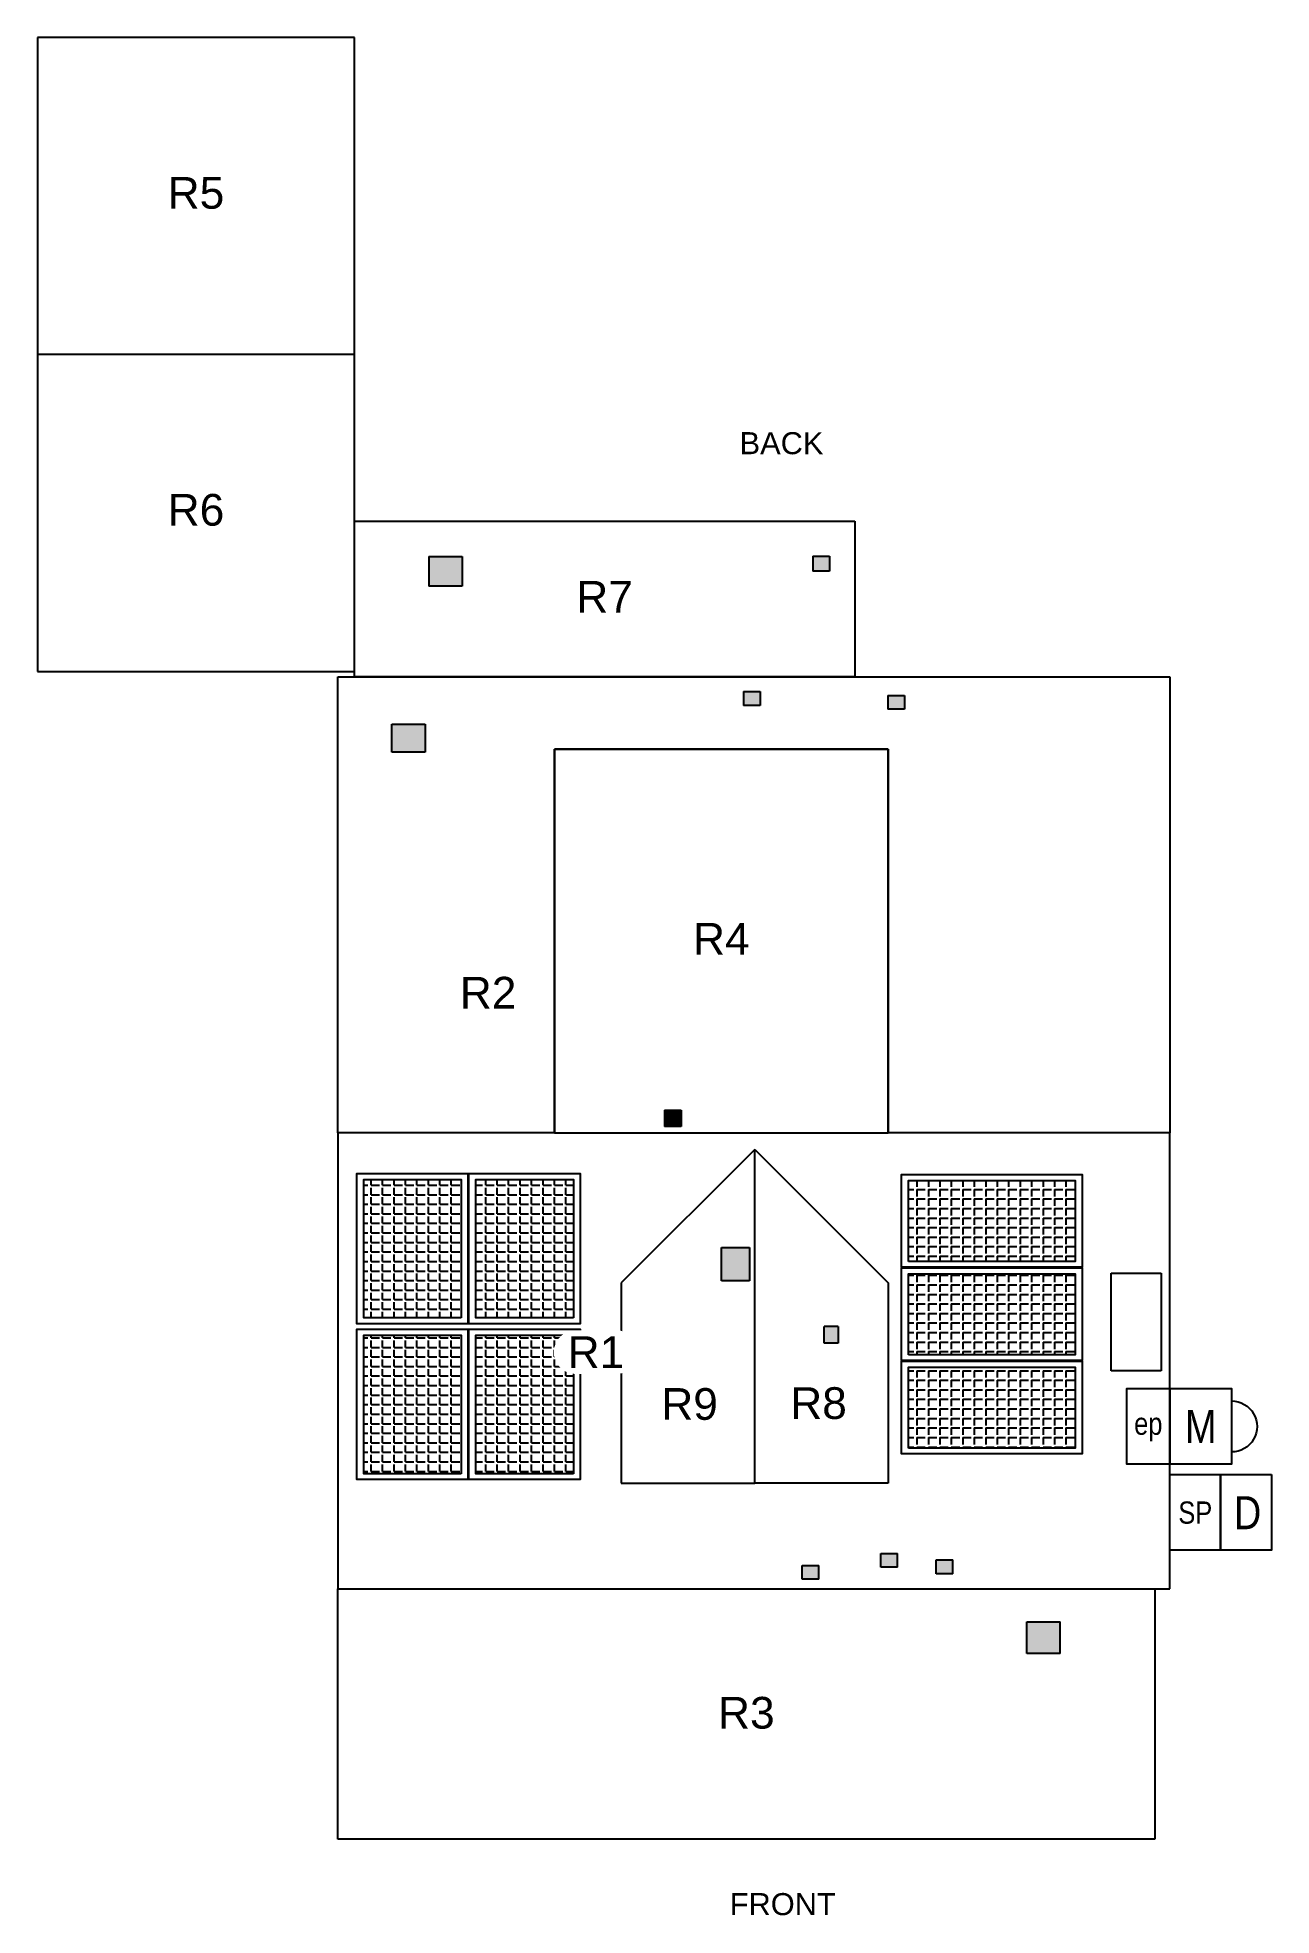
# Model space of a CAD drawing. Header units: feet. Extents: x -13431 to 10768, y 10829 to 29871.
# Drawn here: x 5467 to 5911, y 12925 to 13600 of the extents above; entities that cross this region are included whole.
import ezdxf
from ezdxf.enums import TextEntityAlignment as Align

# ---------------------------------------------------------------- set-up
doc = ezdxf.new("R2010")
doc.units = ezdxf.units.FT
doc.header["$MEASUREMENT"] = 0
doc.set_wipeout_variables(frame=1)
for name, color, linetype in [('E - MODULE', 7, 'Continuous'), ('MODULE FRAME', 9, 'Continuous'), ('MODULE HATCH', 7, 'Continuous'), ('N - ROOF NUMBERS', 7, 'Continuous'), ('R - ROOF LINES', 7, 'Continuous'), ('Z - TITLEBLOCK TXT', 7, 'Continuous')]:
    doc.layers.add(name, color=color, linetype=linetype)
doc.styles.add('PAPER SPACE TXT', font='technic_.ttf', dxfattribs={"height": 0.125})
doc.styles.add('TITLE BBLOCK TEXT', font='ARIALUNI.TTF')

msp = doc.modelspace()

# ---------------------------------------------------------------- texts
at = {"color": 1, "style": 'PAPER SPACE TXT'}
for s, height, p in [('M', 11.88, (5885.46, 13100.6)), ('SP', 7.986, (5883.52, 13069.63)), ('D', 11.88, (5902.32, 13069.59))]:
    msp.add_text(s, height=height, dxfattribs=at).set_placement(p, align=Align.MIDDLE_CENTER)
msp.add_text('ep', height=7.986, rotation=359.99858, dxfattribs=at).set_placement((5866.6, 13101.6), align=Align.MIDDLE_CENTER)
at = {"layer": 'Z - TITLEBLOCK TXT', "color": 7, "style": 'TITLE BBLOCK TEXT'}
for s, p in [('BACK', (5719.58, 13450.32)), ('FRONT', (5716.03, 12924.84))]:
    msp.add_text(s, height=7.925, rotation=359.98856, dxfattribs=at).set_placement(p)

# ---------------------------------------------------------------- blocks, each defined once
blk = doc.blocks.new('ROOF3_ID')
at = {"color": 3}
blk.add_wipeout([(-7.29, -7.41), (-5.72, -7.41), (-4.15, -7.41), (-2.58, -7.41), (-1.01, -7.41), (0.56, -7.41), (2.14, -7.41), (3.71, -7.41), (5.28, -7.41), (6.85, -7.41), (8.42, -7.33), (9.94, -6.95), (11.36, -6.28), (12.62, -5.34), (13.66, -4.17), (14.45, -2.81), (14.96, -1.33), (15.16, 0.23), (15.04, 1.8), (14.62, 3.31), (13.91, 4.71), (12.93, 5.93), (11.73, 6.95), (10.36, 7.7), (8.86, 8.16), (7.29, 8.32), (5.72, 8.32), (4.15, 8.32), (2.58, 8.32), (1.01, 8.32), (-0.56, 8.32), (-2.14, 8.32), (-3.71, 8.32), (-5.28, 8.32), (-6.85, 8.32), (-8.42, 8.24), (-9.94, 7.86), (-11.36, 7.18), (-12.62, 6.24), (-13.66, 5.07), (-14.45, 3.72), (-14.96, 2.23), (-15.16, 0.67), (-15.04, -0.89), (-14.62, -2.4), (-13.91, -3.8), (-12.93, -5.03), (-11.73, -6.04), (-10.36, -6.79), (-8.86, -7.26)], dxfattribs=at)
at = {"layer": 'Z - TITLEBLOCK TXT', "color": 7, "style": 'TITLE BBLOCK TEXT'}
blk.add_text('R3', height=11.396, rotation=359.98856, dxfattribs=at).set_placement((0, 0.45), align=Align.MIDDLE_CENTER)
blk = doc.blocks.new('ROOF9_ID')
at = {"color": 3}
blk.add_wipeout([(-7.29, -8.11), (-5.72, -8.11), (-4.15, -8.11), (-2.58, -8.11), (-1.01, -8.11), (0.56, -8.11), (2.14, -8.11), (3.71, -8.11), (5.28, -8.11), (6.85, -8.11), (8.42, -8.02), (9.94, -7.65), (11.36, -6.97), (12.62, -6.03), (13.66, -4.86), (14.45, -3.5), (14.96, -2.02), (15.16, -0.46), (15.04, 1.1), (14.62, 2.62), (13.91, 4.01), (12.93, 5.24), (11.73, 6.25), (10.36, 7), (8.86, 7.47), (7.29, 7.62), (5.72, 7.62), (4.15, 7.62), (2.58, 7.62), (1.01, 7.62), (-0.56, 7.62), (-2.14, 7.62), (-3.71, 7.62), (-5.28, 7.62), (-6.85, 7.62), (-8.42, 7.54), (-9.94, 7.16), (-11.36, 6.49), (-12.62, 5.55), (-13.66, 4.38), (-14.45, 3.02), (-14.96, 1.54), (-15.16, -0.02), (-15.04, -1.58), (-14.62, -3.1), (-13.91, -4.49), (-12.93, -5.72), (-11.73, -6.73), (-10.36, -7.49), (-8.86, -7.95)], dxfattribs=at)
at = {"layer": 'Z - TITLEBLOCK TXT', "color": 7, "style": 'TITLE BBLOCK TEXT'}
blk.add_text('R9', height=11.396, rotation=359.98856, dxfattribs=at).set_placement((0, -0.24), align=Align.MIDDLE_CENTER)
blk = doc.blocks.new('ROOF5_ID')
at = {"color": 3}
blk.add_wipeout([(-7.29, -6.72), (-5.72, -6.72), (-4.15, -6.72), (-2.58, -6.72), (-1.01, -6.72), (0.56, -6.72), (2.14, -6.72), (3.71, -6.72), (5.28, -6.72), (6.85, -6.72), (8.42, -6.64), (9.94, -6.26), (11.36, -5.59), (12.62, -4.65), (13.66, -3.47), (14.45, -2.12), (14.96, -0.63), (15.16, 0.92), (15.04, 2.49), (14.62, 4), (13.91, 5.4), (12.93, 6.63), (11.73, 7.64), (10.36, 8.39), (8.86, 8.85), (7.29, 9.01), (5.72, 9.01), (4.15, 9.01), (2.58, 9.01), (1.01, 9.01), (-0.56, 9.01), (-2.14, 9.01), (-3.71, 9.01), (-5.28, 9.01), (-6.85, 9.01), (-8.42, 8.93), (-9.94, 8.55), (-11.36, 7.88), (-12.62, 6.93), (-13.66, 5.76), (-14.45, 4.41), (-14.96, 2.92), (-15.16, 1.36), (-15.04, -0.2), (-14.62, -1.71), (-13.91, -3.11), (-12.93, -4.34), (-11.73, -5.35), (-10.36, -6.1), (-8.86, -6.56)], dxfattribs=at)
at = {"layer": 'Z - TITLEBLOCK TXT', "color": 7, "style": 'TITLE BBLOCK TEXT'}
blk.add_text('R5', height=11.396, rotation=359.98856, dxfattribs=at).set_placement((0, 1.14), align=Align.MIDDLE_CENTER)
blk = doc.blocks.new('ROOF8_ID')
at = {"color": 3}
blk.add_wipeout([(-7.81, -8.09), (-6.23, -8.09), (-4.66, -8.09), (-3.09, -8.09), (-1.52, -8.09), (0.05, -8.09), (1.63, -8.09), (3.2, -8.09), (4.77, -8.09), (6.34, -8.09), (7.91, -8.01), (9.43, -7.63), (10.85, -6.96), (12.1, -6.02), (13.15, -4.85), (13.94, -3.49), (14.44, -2), (14.64, -0.45), (14.53, 1.12), (14.11, 2.63), (13.4, 4.03), (12.42, 5.26), (11.22, 6.27), (9.84, 7.02), (8.34, 7.48), (6.78, 7.64), (5.21, 7.64), (3.64, 7.64), (2.07, 7.64), (0.5, 7.64), (-1.08, 7.64), (-2.65, 7.64), (-4.22, 7.64), (-5.79, 7.64), (-7.36, 7.64), (-8.93, 7.56), (-10.46, 7.18), (-11.87, 6.51), (-13.13, 5.56), (-14.17, 4.39), (-14.96, 3.04), (-15.47, 1.55), (-15.67, -0.01), (-15.56, -1.57), (-15.13, -3.08), (-14.42, -4.48), (-13.45, -5.71), (-12.24, -6.72), (-10.87, -7.47), (-9.37, -7.94)], dxfattribs=at)
at = {"layer": 'Z - TITLEBLOCK TXT', "color": 7, "style": 'TITLE BBLOCK TEXT'}
blk.add_text('R8', height=11.396, rotation=359.98856, dxfattribs=at).set_placement((-0.51, -0.23), align=Align.MIDDLE_CENTER)
blk = doc.blocks.new('ROOF2_ID')
at = {"color": 3}
blk.add_wipeout([(-7.29, -7.76), (-5.72, -7.76), (-4.15, -7.76), (-2.58, -7.76), (-1.01, -7.76), (0.56, -7.76), (2.14, -7.76), (3.71, -7.76), (5.28, -7.76), (6.85, -7.76), (8.42, -7.68), (9.94, -7.3), (11.36, -6.63), (12.62, -5.68), (13.66, -4.51), (14.45, -3.16), (14.96, -1.67), (15.16, -0.11), (15.04, 1.45), (14.62, 2.96), (13.91, 4.36), (12.93, 5.59), (11.73, 6.6), (10.36, 7.35), (8.86, 7.81), (7.29, 7.97), (5.72, 7.97), (4.15, 7.97), (2.58, 7.97), (1.01, 7.97), (-0.56, 7.97), (-2.14, 7.97), (-3.71, 7.97), (-5.28, 7.97), (-6.85, 7.97), (-8.42, 7.89), (-9.94, 7.51), (-11.36, 6.84), (-12.62, 5.9), (-13.66, 4.73), (-14.45, 3.37), (-14.96, 1.88), (-15.16, 0.33), (-15.04, -1.24), (-14.62, -2.75), (-13.91, -4.15), (-12.93, -5.38), (-11.73, -6.39), (-10.36, -7.14), (-8.86, -7.6)], dxfattribs=at)
at = {"layer": 'Z - TITLEBLOCK TXT', "style": 'TITLE BBLOCK TEXT'}
blk.add_text('R2', height=11.396, rotation=359.98856, dxfattribs=at).set_placement((0, 0.11), align=Align.MIDDLE_CENTER)
blk = doc.blocks.new('ROOF6_ID')
at = {"color": 3}
blk.add_wipeout([(-7.29, -6.72), (-5.72, -6.72), (-4.15, -6.72), (-2.58, -6.72), (-1.01, -6.72), (0.56, -6.72), (2.14, -6.72), (3.71, -6.72), (5.28, -6.72), (6.85, -6.72), (8.42, -6.64), (9.94, -6.26), (11.36, -5.59), (12.62, -4.65), (13.66, -3.48), (14.45, -2.12), (14.96, -0.63), (15.16, 0.92), (15.04, 2.49), (14.62, 4), (13.91, 5.4), (12.93, 6.63), (11.73, 7.64), (10.36, 8.39), (8.86, 8.85), (7.29, 9.01), (5.72, 9.01), (4.15, 9.01), (2.58, 9.01), (1.01, 9.01), (-0.56, 9.01), (-2.14, 9.01), (-3.71, 9.01), (-5.28, 9.01), (-6.85, 9.01), (-8.42, 8.93), (-9.94, 8.55), (-11.36, 7.88), (-12.62, 6.93), (-13.66, 5.76), (-14.45, 4.41), (-14.96, 2.92), (-15.16, 1.36), (-15.04, -0.2), (-14.62, -1.71), (-13.91, -3.11), (-12.93, -4.34), (-11.73, -5.35), (-10.36, -6.1), (-8.86, -6.57)], dxfattribs=at)
at = {"layer": 'Z - TITLEBLOCK TXT', "color": 7, "style": 'TITLE BBLOCK TEXT'}
blk.add_text('R6', height=11.396, rotation=359.98856, dxfattribs=at).set_placement((0, 1.14), align=Align.MIDDLE_CENTER)
blk = doc.blocks.new('ROOF4_ID')
at = {"color": 3}
blk.add_wipeout([(-7.29, -7.07), (-5.72, -7.07), (-4.15, -7.07), (-2.58, -7.07), (-1.01, -7.07), (0.56, -7.07), (2.14, -7.07), (3.71, -7.07), (5.28, -7.07), (6.85, -7.07), (8.42, -6.99), (9.94, -6.61), (11.36, -5.94), (12.62, -5), (13.66, -3.83), (14.45, -2.47), (14.96, -0.98), (15.16, 0.57), (15.04, 2.14), (14.62, 3.65), (13.91, 5.05), (12.93, 6.28), (11.73, 7.29), (10.36, 8.04), (8.86, 8.5), (7.29, 8.66), (5.72, 8.66), (4.15, 8.66), (2.58, 8.66), (1.01, 8.66), (-0.56, 8.66), (-2.14, 8.66), (-3.71, 8.66), (-5.28, 8.66), (-6.85, 8.66), (-8.42, 8.58), (-9.94, 8.2), (-11.36, 7.53), (-12.62, 6.58), (-13.66, 5.41), (-14.45, 4.06), (-14.96, 2.57), (-15.16, 1.01), (-15.04, -0.55), (-14.62, -2.06), (-13.91, -3.46), (-12.93, -4.69), (-11.73, -5.7), (-10.36, -6.45), (-8.86, -6.91)], dxfattribs=at)
at = {"layer": 'Z - TITLEBLOCK TXT', "color": 7, "style": 'TITLE BBLOCK TEXT'}
blk.add_text('R4', height=11.396, rotation=359.98856, dxfattribs=at).set_placement((0, 0.79), align=Align.MIDDLE_CENTER)
blk = doc.blocks.new('ROOF7_ID')
at = {"color": 3}
blk.add_wipeout([(-7.29, -7.08), (-5.72, -7.08), (-4.15, -7.08), (-2.58, -7.08), (-1.01, -7.08), (0.56, -7.08), (2.14, -7.08), (3.71, -7.08), (5.28, -7.08), (6.85, -7.08), (8.42, -7), (9.94, -6.62), (11.36, -5.95), (12.62, -5.01), (13.66, -3.83), (14.45, -2.48), (14.96, -0.99), (15.16, 0.56), (15.04, 2.13), (14.62, 3.64), (13.91, 5.04), (12.93, 6.27), (11.73, 7.28), (10.36, 8.03), (8.86, 8.49), (7.29, 8.65), (5.72, 8.65), (4.15, 8.65), (2.58, 8.65), (1.01, 8.65), (-0.56, 8.65), (-2.14, 8.65), (-3.71, 8.65), (-5.28, 8.65), (-6.85, 8.65), (-8.42, 8.57), (-9.94, 8.19), (-11.36, 7.52), (-12.62, 6.58), (-13.66, 5.4), (-14.45, 4.05), (-14.96, 2.56), (-15.16, 1.01), (-15.04, -0.56), (-14.62, -2.07), (-13.91, -3.47), (-12.93, -4.7), (-11.73, -5.71), (-10.36, -6.46), (-8.86, -6.92)], dxfattribs=at)
at = {"layer": 'Z - TITLEBLOCK TXT', "color": 7, "style": 'TITLE BBLOCK TEXT'}
blk.add_text('R7', height=11.396, rotation=359.98856, dxfattribs=at).set_placement((0, 0.79), align=Align.MIDDLE_CENTER)
blk = doc.blocks.new('ROOF1_ID')
at = {"color": 3}
blk.add_wipeout([(-7.51, -8.11), (-5.94, -8.11), (-4.37, -8.11), (-2.8, -8.11), (-1.22, -8.11), (0.35, -8.11), (1.92, -8.11), (3.49, -8.11), (5.06, -8.11), (6.64, -8.11), (8.2, -8.02), (9.73, -7.65), (11.14, -6.97), (12.4, -6.03), (13.44, -4.86), (14.23, -3.5), (14.74, -2.02), (14.94, -0.46), (14.83, 1.1), (14.41, 2.62), (13.69, 4.01), (12.72, 5.24), (11.52, 6.25), (10.14, 7), (8.64, 7.47), (7.08, 7.62), (5.51, 7.62), (3.93, 7.62), (2.36, 7.62), (0.79, 7.62), (-0.78, 7.62), (-2.35, 7.62), (-3.93, 7.62), (-5.5, 7.62), (-7.07, 7.62), (-8.64, 7.54), (-10.16, 7.16), (-11.58, 6.49), (-12.83, 5.55), (-13.88, 4.38), (-14.67, 3.02), (-15.17, 1.54), (-15.37, -0.02), (-15.26, -1.58), (-14.84, -3.1), (-14.13, -4.49), (-13.15, -5.72), (-11.95, -6.73), (-10.57, -7.49), (-9.07, -7.95)], dxfattribs=at)
at = {"layer": 'Z - TITLEBLOCK TXT', "color": 7, "style": 'TITLE BBLOCK TEXT'}
blk.add_text('R1', height=11.396, rotation=359.98856, dxfattribs=at).set_placement((-0.22, -0.24), align=Align.MIDDLE_CENTER)
blk = doc.blocks.new('micro_module')
at = {"layer": 'MODULE HATCH'}
h = blk.add_hatch(dxfattribs=at)
h.set_pattern_fill('ANGLE', color=9, scale=15)
h.set_pattern_definition([(0, (1.7324, 8.3642), (0, 4.125), [3, -1.125]), (90, (1.7324, 8.3642), (-4.125, 3e-16), [3, -1.125])])
h.paths.add_polyline_path([(-17.48, 29.97), (-17.48, -29.95), (17.59, -29.95), (17.59, 29.97)])
at = {"color": 4}
blk.add_lwpolyline([(-20, 32.49), (20.04, 32.49), (20.04, -32.46), (-20, -32.46)], close=True, dxfattribs=at)
at = {"layer": 'MODULE FRAME', "color": 10, "linetype": 'Continuous', "flags": 128}
for points in [[(20.04, -32.46), (-20, -32.46), (-20, 32.49), (20.04, 32.49)], [(17.59, -29.95), (-17.48, -29.95), (-17.48, 29.97), (17.59, 29.97)]]:
    blk.add_lwpolyline(points, close=True, dxfattribs=at)
blk = doc.blocks.new('Roof1')
at = {"layer": 'E - MODULE', "color": 3, "extrusion": (-0.098229, -0.545933, 0.832051)}
for p in [(-166.81, 909.6, 1383.87), (-126.44, 909.6, 1383.87), (-166.81, 842.26, 1383.87), (-126.44, 842.26, 1383.87)]:
    blk.add_blockref('micro_module', p, dxfattribs=at)
at = {"layer": 'E - MODULE', "color": 3, "extrusion": (-0.098229, -0.545933, 0.832051), "rotation": 270}
for p in [(41.69, 921.67, 1383.87), (41.69, 881.3, 1383.87), (41.69, 840.93, 1383.87)]:
    blk.add_blockref('micro_module', p, dxfattribs=at)

# ---------------------------------------------------------------- hatches: boundary and pattern name
h = msp.add_hatch(color=3)
h.dxf.hatch_style = 1
h.paths.add_polyline_path([(5607.76, 13413.53), (5607.76, 13402.8), (5619.76, 13402.8), (5619.76, 13413.53)])
h.paths.add_polyline_path([(5745.88, 13413.65), (5745.88, 13408.28), (5751.88, 13408.28), (5751.88, 13413.65)])
h.paths.add_polyline_path([(5606.46, 13353.18), (5606.46, 13343.2), (5594.46, 13343.2), (5594.46, 13353.18)])
h.paths.add_polyline_path([(5727.01, 13364.91), (5727.01, 13359.92), (5721.01, 13359.92), (5721.01, 13364.91)])
h.paths.add_polyline_path([(5772.86, 13363.56), (5778.86, 13363.56), (5778.86, 13358.57), (5772.86, 13358.57)])
h.paths.add_polyline_path([(5723.11, 13153.02), (5713.12, 13153.02), (5713.12, 13165.02), (5723.11, 13165.02)])
h = msp.add_hatch(color=3)
h.dxf.hatch_style = 1
h.paths.add_polyline_path([(5692.53, 13214.41), (5698.53, 13214.41), (5698.53, 13208.49), (5692.53, 13208.49)])
h = msp.add_hatch(color=3)
h.dxf.hatch_style = 1
h.paths.add_polyline_path([(5750.04, 13130.55), (5750.04, 13136.55), (5755.03, 13136.55), (5755.03, 13130.55)])
h.paths.add_polyline_path([(5871.27, 13155.69), (5871.27, 13120.67)])
h = msp.add_hatch(color=3)
h.dxf.hatch_style = 1
h.paths.add_polyline_path([(5871.27, 13155.69), (5853.27, 13155.69), (5853.27, 13120.67), (5871.27, 13120.67)], flags=17)
h.paths.add_polyline_path([(5853.27, 13120.67), (5853.27, 13155.69), (5871.27, 13155.69), (5871.27, 13120.67)], flags=17)
h = msp.add_hatch(color=3)
h.dxf.hatch_style = 1
h.paths.add_polyline_path([(5871.27, 13155.69), (5871.27, 13120.67), (5853.27, 13120.67), (5853.27, 13155.69)], flags=17)
edge = h.paths.add_edge_path(flags=0)
edge.add_line((5871.27, 13155.69), (5871.27, 13120.67))
edge.add_line((5871.27, 13155.69), (5871.27, 13120.67))
edge.add_line((5871.27, 13120.67), (5853.27, 13120.67))
edge.add_line((5871.27, 13120.67), (5853.27, 13120.67))
edge = h.paths.add_edge_path(flags=17)
edge.add_line((5853.27, 13120.67), (5853.27, 13155.69))
edge.add_line((5871.27, 13120.67), (5853.27, 13120.67))
edge.add_line((5871.27, 13155.69), (5871.27, 13120.67))
edge.add_line((5853.27, 13155.69), (5871.27, 13155.69))
h = msp.add_hatch(color=3)
h.dxf.hatch_style = 1
h.paths.add_polyline_path([(5822.93, 13030.3), (5834.93, 13030.3), (5834.93, 13018.91), (5822.93, 13018.91)])
h.paths.add_polyline_path([(5790.28, 13052.6), (5796.28, 13052.6), (5796.28, 13047.61), (5790.28, 13047.61)])
h.paths.add_polyline_path([(5770.43, 13049.95), (5770.43, 13054.95), (5776.43, 13054.95), (5776.43, 13049.95)])
h.paths.add_polyline_path([(5742.09, 13050.63), (5748.09, 13050.63), (5748.09, 13045.63), (5742.09, 13045.63)])

# ---------------------------------------------------------------- linework, layer by layer
at = {"color": 1}
for points in [[(5874.37, 13114.2), (5874.37, 13086.99), (5858.83, 13086.99), (5858.83, 13114.2)], [(5892.64, 13083.29), (5892.64, 13056.08), (5874.37, 13056.08), (5874.37, 13083.29)], [(5910.91, 13083.29), (5910.91, 13056.08), (5892.64, 13056.08), (5892.64, 13083.29)]]:
    msp.add_lwpolyline(points, close=True, dxfattribs=at)
at = {"color": 1, "flags": 128}
msp.add_lwpolyline([(5896.54, 13091.42), (5896.54, 13086.99), (5874.37, 13086.99), (5874.37, 13114.2), (5896.54, 13114.2), (5896.54, 13109.78, -1.000086), (5896.54, 13091.42), (5896.54, 13091.42), (5896.54, 13086.99), (5874.37, 13086.99), (5874.37, 13114.2), (5896.54, 13114.2), (5896.54, 13091.42)], format="xyb", dxfattribs=at)
at = {"layer": 'R - ROOF LINES', "color": 3}
for p, q in [((5467, 13600.18, -12), (5467, 13486.18, 45)), ((5581, 13600.18, -12), (5467, 13600.18, -12)), ((5581, 13486.18, 45), (5581, 13600.18, -12)), ((5467, 13486.18, 45), (5467, 13372.18, -12)), ((5581, 13486.18, 45), (5467, 13486.18, 45)), ((5581, 13408.18, 6), (5581, 13486.18, 45)), ((5581, 13426.18, -3), (5761, 13426.18, -3)), ((5581, 13408.18, 6), (5581, 13426.18, -3)), ((5761, 13426.18, -3), (5761, 13370.27, 24.95)), ((5581, 13370.27, 24.95), (5581, 13408.18, 6)), ((5581, 13372.18, -12), (5581, 13408.18, 6)), ((5607.76, 13413.53, 3.33), (5619.76, 13413.53, 3.33)), ((5607.76, 13413.53, 3.33), (5607.76, 13402.8, 8.69)), ((5619.76, 13413.53, 3.33), (5619.76, 13402.8, 8.69)), ((5745.88, 13413.65, 3.27), (5751.88, 13413.65, 3.27)), ((5745.88, 13413.65, 3.27), (5745.88, 13408.28, 5.95)), ((5751.88, 13408.28, 5.95), (5745.88, 13408.28, 5.95)), ((5751.88, 13413.65, 3.27), (5751.88, 13408.28, 5.95)), ((5619.76, 13402.8, 8.69), (5607.76, 13402.8, 8.69)), ((5467, 13372.18, -12), (5581, 13372.18, -12)), ((5575, 13206.23, 213.36), (5575, 13370.27, 104)), ((5575, 13370.27, 104), (5874.37, 13370.27, 104)), ((5761, 13370.27, 24.95), (5581, 13370.27, 24.95)), ((5874.37, 13370.27, 104), (5874.37, 13206.23, 213.36)), ((5721.01, 13364.91, 107.57), (5727.01, 13364.91, 107.57)), ((5721.01, 13364.91, 107.57), (5721.01, 13359.92, 110.9)), ((5727.01, 13364.91, 107.57), (5727.01, 13359.92, 110.9)), ((5772.86, 13363.56, 108.48), (5772.86, 13358.57, 111.8)), ((5772.86, 13363.56, 108.48), (5778.86, 13363.56, 108.48)), ((5778.86, 13363.56, 108.48), (5778.86, 13358.57, 111.8)), ((5727.01, 13359.92, 110.9), (5721.01, 13359.92, 110.9)), ((5778.86, 13358.57, 111.8), (5772.86, 13358.57, 111.8)), ((5594.46, 13343.2, 122.05), (5594.46, 13353.18, 115.39)), ((5594.46, 13353.18, 115.39), (5606.46, 13353.18, 115.39)), ((5606.46, 13353.18, 115.39), (5606.46, 13343.2, 122.05)), ((5606.46, 13343.2, 122.05), (5594.46, 13343.2, 122.05)), ((5653, 13344.23, 190.36), (5773, 13344.23, 190.36)), ((5773, 13344.23, 121.36), (5653, 13344.23, 121.36)), ((5653, 13344.23, 121.36), (5653, 13206.23, 213.36)), ((5653, 13206.23, 213.36), (5653, 13344.23, 190.36)), ((5773, 13344.23, 190.36), (5773, 13206.23, 213.36)), ((5773, 13206.23, 213.36), (5773, 13344.23, 121.36)), ((5692.53, 13214.41, 212), (5692.53, 13208.49, 212.99)), ((5692.53, 13214.41, 212), (5698.53, 13214.41, 212)), ((5698.53, 13214.41, 212), (5698.53, 13208.49, 212.99)), ((5575, 13206.23, 213.36), (5575, 13042.18, 104)), ((5653, 13206.23, 213.36), (5575, 13206.23, 213.36)), ((5653, 13206.23, 213.36), (5773, 13206.23, 213.36)), ((5698.53, 13208.49, 212.99), (5692.53, 13208.49, 212.99)), ((5874.37, 13206.23, 213.36), (5773, 13206.23, 213.36)), ((5874.37, 13042.18, 104), (5874.37, 13206.23, 213.36)), ((5725, 13200.23, 209.36), (5677, 13152.23, 177.36)), ((5725, 13200.23, 209.36), (5773, 13152.23, 177.36)), ((5725, 13080.23, 209.36), (5725, 13200.23, 209.36)), ((5713.12, 13153.02, 201.45), (5713.12, 13165.02, 201.45)), ((5713.12, 13165.02, 201.45), (5723.11, 13165.02, 208.1)), ((5723.11, 13165.02, 208.1), (5723.11, 13153.02, 208.1)), ((5677, 13152.23, 177.36), (5677, 13080.23, 177.36)), ((5723.11, 13153.02, 208.1), (5713.12, 13153.02, 201.45)), ((5773, 13152.23, 177.36), (5773, 13080.23, 177.36)), ((5853.27, 13155.69, 179.67), (5871.27, 13155.69, 179.67)), ((5853.27, 13120.67, 156.33), (5853.27, 13155.69, 179.67)), ((5853.27, 13155.69, 234), (5871.27, 13155.69, 234)), ((5853.27, 13120.67, 234), (5853.27, 13155.69, 234)), ((5853.27, 13155.69, 179.67), (5853.27, 13155.69, 234)), ((5871.27, 13155.69, 179.67), (5871.27, 13120.67, 156.33)), ((5871.27, 13155.69, 234), (5871.27, 13120.67, 234)), ((5871.27, 13155.69, 179.67), (5871.27, 13155.69, 234)), ((5755.03, 13136.55, 189.34), (5750.04, 13136.55, 192.67)), ((5750.04, 13130.55, 192.67), (5750.04, 13136.55, 192.67)), ((5755.03, 13136.55, 189.34), (5755.03, 13130.55, 189.34)), ((5755.03, 13130.55, 189.34), (5750.04, 13130.55, 192.67)), ((5871.27, 13120.67, 156.33), (5853.27, 13120.67, 156.33)), ((5871.27, 13120.67, 234), (5853.27, 13120.67, 234)), ((5853.27, 13120.67, 156.33), (5853.27, 13120.67, 234)), ((5871.27, 13120.67, 156.33), (5871.27, 13120.67, 234)), ((5677, 13080.23, 177.36), (5725, 13080.23, 209.36)), ((5773, 13080.23, 177.36), (5725, 13080.23, 209.36)), ((5742.09, 13045.63, 106.3), (5742.09, 13050.63, 109.63)), ((5742.09, 13050.63, 109.63), (5748.09, 13050.63, 109.63)), ((5748.09, 13045.63, 106.3), (5748.09, 13050.63, 109.63)), ((5770.43, 13054.95, 112.51), (5776.43, 13054.95, 112.51)), ((5770.43, 13049.95, 109.18), (5770.43, 13054.95, 112.51)), ((5776.43, 13049.95, 109.18), (5770.43, 13049.95, 109.18)), ((5776.43, 13049.95, 109.18), (5776.43, 13054.95, 112.51)), ((5790.28, 13047.61, 107.62), (5790.28, 13052.6, 110.95)), ((5790.28, 13052.6, 110.95), (5796.28, 13052.6, 110.95)), ((5796.28, 13047.61, 107.62), (5796.28, 13052.6, 110.95)), ((5748.09, 13045.63, 106.3), (5742.09, 13045.63, 106.3)), ((5796.28, 13047.61, 107.62), (5790.28, 13047.61, 107.62)), ((5575, 13042.18, 30), (5695, 13042.18, 30)), ((5575, 13042.18, 104), (5695, 13042.18, 104)), ((5575, 12952.18), (5575, 13042.18, 30)), ((5695, 13042.18, 104), (5874.37, 13042.18, 104)), ((5695, 13042.18, 30), (5869, 13042.18, 30)), ((5869, 13042.18, 30), (5869, 12952.18)), ((5822.93, 13018.91, 22.24), (5822.93, 13030.3, 26.04)), ((5822.93, 13030.3, 26.04), (5834.93, 13030.3, 26.04)), ((5834.93, 13018.91, 22.24), (5834.93, 13030.3, 26.04)), ((5834.93, 13018.91, 22.24), (5822.93, 13018.91, 22.24)), ((5869, 12952.18), (5575, 12952.18))]:
    msp.add_line(p, q, dxfattribs=at)

# ---------------------------------------------------------------- block references
at = {"layer": 'E - MODULE', "color": 3, "rotation": 10.2000000000004}
msp.add_blockref('Roof1', (5768.63, 13175.34, -1470.43), dxfattribs=at)
at = {"layer": 'N - ROOF NUMBERS', "color": 3}
for name, p in [('ROOF5_ID', (5524, 13543.18, 1002.67)), ('ROOF6_ID', (5524, 13429.18, 1002.67)), ('ROOF3_ID', (5722, 12997.18, 1002.67))]:
    msp.add_blockref(name, p, dxfattribs=at)

msp.set_redraw_order([(e.dxf.handle, doc.entitydb.next_handle()) for e in msp.query("TEXT MTEXT ATTDEF DIMENSION ARC_DIMENSION")])  # texts and dimensions are drawn at this point

# ---------------------------------------------------------------- next in the draw order: block references
at = {"layer": 'N - ROOF NUMBERS', "color": 3}
for name, p in [('ROOF7_ID', (5671, 13398.23, 1002.67)), ('ROOF4_ID', (5713, 13275.23, 1002.67)), ('ROOF2_ID', (5629.09, 13256.52, 179.84)), ('ROOF9_ID', (5701.59, 13108.94, 193.76)), ('ROOF8_ID', (5748.49, 13109.24, 193.7))]:
    msp.add_blockref(name, p, dxfattribs=at)

# ---------------------------------------------------------------- next in the draw order: block references
msp.add_blockref('ROOF1_ID', (5668.12, 13127.58, 160.93), dxfattribs=at)

doc.saveas('drawing.dxf')
